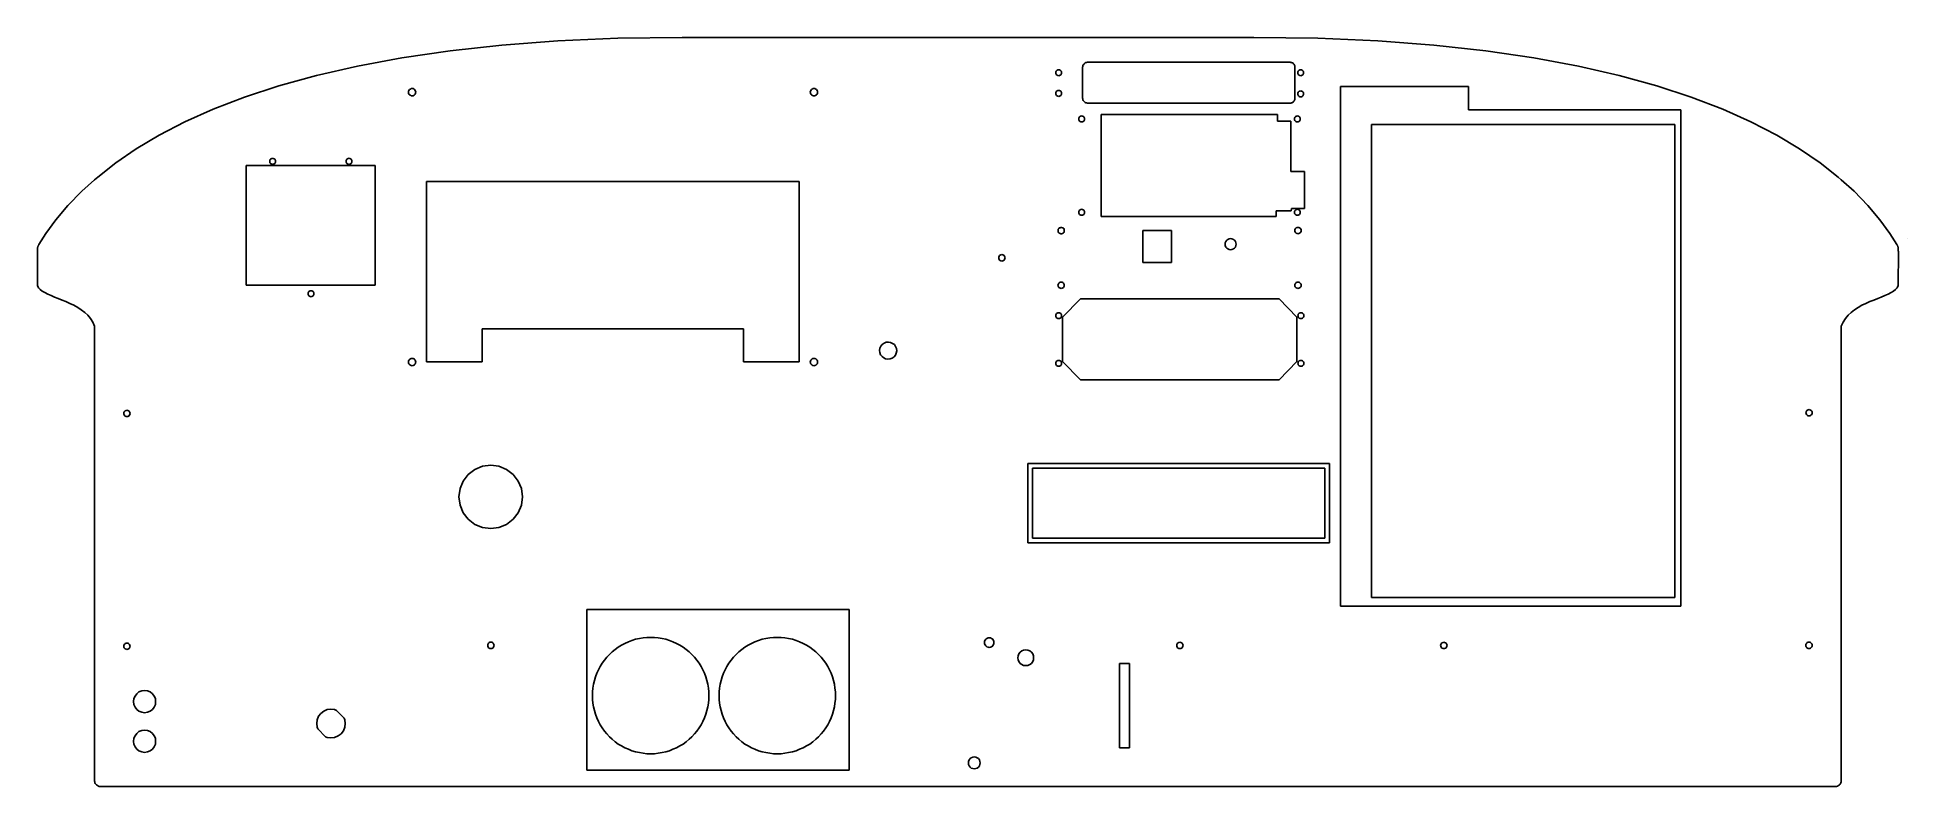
# Model space of a CAD drawing. Extents: x -679 to 499, y -164 to 308.
import ezdxf

# ---------------------------------------------------------------- set-up
doc = ezdxf.new("R2010")
doc.units = 0
doc.layers.get('0').update_dxf_attribs({"linetype": 'CONTINUOUS'})

msp = doc.modelspace()

# ---------------------------------------------------------------- linework, layer by layer
for p, q in [((-351.4, 306.3), (-386.6, 303.6)), ((-313.6, 307.9), (-351.4, 306.3)), ((-273.2, 308.5), (-313.6, 307.9)), ((86.8, 308.5), (-273.2, 308.5)), ((86.8, 308.5), (127.2, 307.9)), ((127.2, 307.9), (165, 306.3)), ((165, 306.3), (200.2, 303.6)), ((-449.6, 295.6), (-477.6, 290.4)), ((-419.3, 300.1), (-449.6, 295.6)), ((-386.6, 303.6), (-419.3, 300.1)), ((200.2, 303.6), (232.9, 300.1)), ((232.9, 300.1), (263.2, 295.6)), ((263.2, 295.6), (291.2, 290.4)), ((-503.4, 284.5), (-527.1, 278)), ((-477.6, 290.4), (-503.4, 284.5)), ((-37.8, 286.7), (-37.9, 286.2)), ((-37.9, 286.2), (-37.8, 285.7)), ((-37.7, 287.2), (-37.8, 286.7)), ((-37.8, 285.7), (-37.7, 285.3)), ((-37.4, 287.5), (-37.7, 287.2)), ((-37.7, 285.3), (-37.4, 284.9)), ((-37, 287.8), (-37.4, 287.5)), ((-37.4, 284.9), (-37, 284.6)), ((-36.5, 288), (-37, 287.8)), ((-37, 284.6), (-36.5, 284.4)), ((-36, 288.1), (-36.5, 288)), ((-36.5, 284.4), (-36, 284.3)), ((-35.5, 288), (-36, 288.1)), ((-36, 284.3), (-35.5, 284.4)), ((-35.1, 287.8), (-35.5, 288)), ((-35.5, 284.4), (-35.1, 284.6)), ((-34.7, 287.5), (-35.1, 287.8)), ((-35.1, 284.6), (-34.7, 284.9)), ((-34.4, 287.2), (-34.7, 287.5)), ((-34.7, 284.9), (-34.4, 285.3)), ((-34.2, 286.7), (-34.4, 287.2)), ((-34.4, 285.3), (-34.2, 285.7)), ((-34.2, 286.2), (-34.2, 286.7)), ((-34.2, 285.7), (-34.2, 286.2)), ((-21, 289.8), (-20.9, 290.2)), ((-21, 289.8), (-21, 270.1)), ((-20.9, 290.2), (-20.8, 290.7)), ((-20.8, 290.7), (-20.6, 291.1)), ((-20.6, 291.1), (-20.3, 291.5)), ((-20.3, 291.5), (-20, 291.8)), ((-20, 291.8), (-19.7, 292.1)), ((-19.7, 292.1), (-19.3, 292.4)), ((-19.3, 292.4), (-18.9, 292.6)), ((-18.9, 292.6), (-18.4, 292.7)), ((-18.4, 292.7), (-18, 292.8)), ((-18, 292.8), (-17.5, 292.8)), ((-17.5, 292.8), (-17, 292.8)), ((109.7, 292.8), (-17, 292.8)), ((110.1, 292.7), (109.7, 292.8)), ((110.5, 292.7), (110.1, 292.7)), ((110.9, 292.5), (110.5, 292.7)), ((111.2, 292.4), (110.9, 292.5)), ((111.6, 292.2), (111.2, 292.4)), ((111.9, 291.9), (111.6, 292.2)), ((112.1, 291.6), (111.9, 291.9)), ((112.3, 291.3), (112.1, 291.6)), ((112.5, 290.9), (112.3, 291.3)), ((112.6, 290.5), (112.5, 290.9)), ((112.7, 290.2), (112.6, 290.5)), ((112.7, 289.8), (112.7, 290.2)), ((112.7, 270.1), (112.7, 289.8)), ((114.6, 286.7), (114.5, 286.2)), ((114.5, 286.2), (114.6, 285.7)), ((114.7, 287.2), (114.6, 286.7)), ((114.6, 285.7), (114.7, 285.3)), ((115, 287.5), (114.7, 287.2)), ((114.7, 285.3), (115, 284.9)), ((115.4, 287.8), (115, 287.5)), ((115, 284.9), (115.4, 284.6)), ((115.9, 288), (115.4, 287.8)), ((115.4, 284.6), (115.9, 284.4)), ((116.4, 288.1), (115.9, 288)), ((115.9, 284.4), (116.4, 284.3)), ((116.9, 288), (116.4, 288.1)), ((116.4, 284.3), (116.9, 284.4)), ((117.3, 287.8), (116.9, 288)), ((116.9, 284.4), (117.3, 284.6)), ((117.7, 287.5), (117.3, 287.8)), ((117.3, 284.6), (117.7, 284.9)), ((118, 287.2), (117.7, 287.5)), ((117.7, 284.9), (118, 285.3)), ((118.2, 286.7), (118, 287.2)), ((118, 285.3), (118.2, 285.7)), ((118.2, 286.2), (118.2, 286.7)), ((118.2, 285.7), (118.2, 286.2)), ((291.2, 290.4), (317, 284.5)), ((317, 284.5), (340.7, 278)), ((-527.1, 278), (-548.7, 270.9)), ((-445.5, 273.9), (-445.4, 274.5)), ((-445.4, 273.3), (-445.5, 273.9)), ((-445.4, 274.5), (-445.2, 275.1)), ((-445.2, 272.8), (-445.4, 273.3)), ((-445.2, 275.1), (-444.8, 275.6)), ((-444.8, 272.3), (-445.2, 272.8)), ((-444.8, 275.6), (-444.3, 275.9)), ((-444.3, 272), (-444.8, 272.3)), ((-444.3, 275.9), (-443.8, 276.2)), ((-443.8, 271.7), (-444.3, 272)), ((-443.8, 276.2), (-443.2, 276.2)), ((-443.2, 271.6), (-443.8, 271.7)), ((-443.2, 276.2), (-442.6, 276.2)), ((-442.6, 271.7), (-443.2, 271.6)), ((-442.6, 276.2), (-442, 275.9)), ((-442, 272), (-442.6, 271.7)), ((-442, 275.9), (-441.6, 275.6)), ((-441.6, 272.3), (-442, 272)), ((-441.6, 275.6), (-441.2, 275.1)), ((-441.2, 272.8), (-441.6, 272.3)), ((-441.2, 275.1), (-441, 274.5)), ((-441, 273.3), (-441.2, 272.8)), ((-441, 274.5), (-440.9, 273.9)), ((-440.9, 273.9), (-441, 273.3)), ((-192.5, 273.9), (-192.4, 274.5)), ((-192.4, 273.3), (-192.5, 273.9)), ((-192.4, 274.5), (-192.2, 275.1)), ((-192.2, 272.8), (-192.4, 273.3)), ((-192.2, 275.1), (-191.8, 275.6)), ((-191.8, 272.3), (-192.2, 272.8)), ((-191.8, 275.6), (-191.3, 275.9)), ((-191.3, 272), (-191.8, 272.3)), ((-191.3, 275.9), (-190.8, 276.2)), ((-190.8, 271.7), (-191.3, 272)), ((-190.8, 276.2), (-190.2, 276.2)), ((-190.2, 271.6), (-190.8, 271.7)), ((-190.2, 276.2), (-189.6, 276.2)), ((-189.6, 271.7), (-190.2, 271.6)), ((-189.6, 276.2), (-189, 275.9)), ((-189, 272), (-189.6, 271.7)), ((-189, 275.9), (-188.6, 275.6)), ((-188.6, 272.3), (-189, 272)), ((-188.6, 275.6), (-188.2, 275.1)), ((-188.2, 272.8), (-188.6, 272.3)), ((-188.2, 275.1), (-188, 274.5)), ((-188, 273.3), (-188.2, 272.8)), ((-188, 274.5), (-187.9, 273.9)), ((-187.9, 273.9), (-188, 273.3)), ((-37.8, 273.7), (-37.9, 273.2)), ((-37.9, 273.2), (-37.8, 272.7)), ((-37.7, 274.2), (-37.8, 273.7)), ((-37.8, 272.7), (-37.7, 272.3)), ((-37.4, 274.5), (-37.7, 274.2)), ((-37.7, 272.3), (-37.4, 271.9)), ((-37, 274.8), (-37.4, 274.5)), ((-37.4, 271.9), (-37, 271.6)), ((-36.5, 275), (-37, 274.8)), ((-37, 271.6), (-36.5, 271.4)), ((-36, 275.1), (-36.5, 275)), ((-36.5, 271.4), (-36, 271.3)), ((-35.5, 275), (-36, 275.1)), ((-36, 271.3), (-35.5, 271.4)), ((-35.1, 274.8), (-35.5, 275)), ((-35.5, 271.4), (-35.1, 271.6)), ((-34.7, 274.5), (-35.1, 274.8)), ((-35.1, 271.6), (-34.7, 271.9)), ((-34.4, 274.2), (-34.7, 274.5)), ((-34.7, 271.9), (-34.4, 272.3)), ((-34.2, 273.7), (-34.4, 274.2)), ((-34.4, 272.3), (-34.2, 272.7)), ((-34.2, 273.2), (-34.2, 273.7)), ((-34.2, 272.7), (-34.2, 273.2)), ((114.6, 273.4), (114.5, 272.9)), ((114.5, 272.9), (114.6, 272.4)), ((114.7, 273.9), (114.6, 273.4)), ((114.6, 272.4), (114.7, 272)), ((115, 274.2), (114.7, 273.9)), ((114.7, 272), (115, 271.6)), ((115.4, 274.5), (115, 274.2)), ((115, 271.6), (115.4, 271.3)), ((115.9, 274.7), (115.4, 274.5)), ((115.4, 271.3), (115.9, 271.1)), ((116.4, 274.8), (115.9, 274.7)), ((115.9, 271.1), (116.4, 271)), ((116.9, 274.7), (116.4, 274.8)), ((116.4, 271), (116.9, 271.1)), ((117.3, 274.5), (116.9, 274.7)), ((116.9, 271.1), (117.3, 271.3)), ((117.7, 274.2), (117.3, 274.5)), ((117.3, 271.3), (117.7, 271.6)), ((118, 273.9), (117.7, 274.2)), ((117.7, 271.6), (118, 272)), ((118.2, 273.4), (118, 273.9)), ((118, 272), (118.2, 272.4)), ((118.2, 272.9), (118.2, 273.4)), ((118.2, 272.4), (118.2, 272.9)), ((222, 277.5), (141.5, 277.5)), ((141.5, 260), (141.5, 277.5)), ((222, 262.9), (222, 277.5)), ((340.7, 278), (362.3, 270.9)), ((-568.5, 263.3), (-586.3, 255.2)), ((-548.7, 270.9), (-568.5, 263.3)), ((-20.9, 269.7), (-21, 270.1)), ((-20.8, 269.2), (-20.9, 269.7)), ((-20.6, 268.8), (-20.8, 269.2)), ((-20.3, 268.4), (-20.6, 268.8)), ((-20, 268.1), (-20.3, 268.4)), ((-19.7, 267.8), (-20, 268.1)), ((-19.3, 267.5), (-19.7, 267.8)), ((-18.9, 267.3), (-19.3, 267.5)), ((-18.4, 267.2), (-18.9, 267.3)), ((-18, 267.1), (-18.4, 267.2)), ((-17.5, 267.1), (-18, 267.1)), ((-17, 267.1), (-17.5, 267.1)), ((-17, 267.1), (109.7, 267.1)), ((101.8, 259.9), (-9.2, 260)), ((-9.2, 260), (-9.2, 195.6)), ((101.8, 259.9), (101.8, 255.8)), ((110.1, 267.1), (109.7, 267.1)), ((110.5, 267.2), (110.1, 267.1)), ((110.9, 267.3), (110.5, 267.2)), ((111.2, 267.5), (110.9, 267.3)), ((111.6, 267.7), (111.2, 267.5)), ((111.9, 268), (111.6, 267.7)), ((112.1, 268.3), (111.9, 268)), ((112.3, 268.6), (112.1, 268.3)), ((112.5, 269), (112.3, 268.6)), ((112.6, 269.3), (112.5, 269)), ((112.7, 269.7), (112.6, 269.3)), ((112.7, 270.1), (112.7, 269.7)), ((141.5, 260), (141.5, -49.9)), ((355.7, 262.9), (222, 262.9)), ((355.7, -49.9), (355.7, 262.9)), ((362.3, 270.9), (382.1, 263.3)), ((382.1, 263.3), (399.9, 255.2)), ((-586.3, 255.2), (-602.5, 246.9)), ((-23.2, 258.1), (-23.4, 257.6)), ((-23.4, 257.6), (-23.4, 257.1)), ((-23.4, 257.1), (-23.4, 256.6)), ((-23.4, 256.6), (-23.2, 256.2)), ((-22.9, 258.5), (-23.2, 258.1)), ((-23.2, 256.2), (-22.9, 255.8)), ((-22.5, 258.8), (-22.9, 258.5)), ((-22.9, 255.8), (-22.5, 255.5)), ((-22.1, 258.9), (-22.5, 258.8)), ((-22.5, 255.5), (-22.1, 255.3)), ((-21.6, 259), (-22.1, 258.9)), ((-22.1, 255.3), (-21.6, 255.3)), ((-21.1, 258.9), (-21.6, 259)), ((-21.6, 255.3), (-21.1, 255.3)), ((-20.7, 258.8), (-21.1, 258.9)), ((-21.1, 255.3), (-20.7, 255.5)), ((-20.3, 258.5), (-20.7, 258.8)), ((-20.7, 255.5), (-20.3, 255.8)), ((-20, 258.1), (-20.3, 258.5)), ((-20.3, 255.8), (-20, 256.2)), ((-19.8, 257.6), (-20, 258.1)), ((-20, 256.2), (-19.8, 256.6)), ((-19.7, 257.1), (-19.8, 257.6)), ((-19.8, 256.6), (-19.7, 257.1)), ((110.2, 255.8), (101.8, 255.8)), ((110.2, 224), (110.2, 255.8)), ((112.5, 257.6), (112.4, 257.1)), ((112.4, 257.1), (112.5, 256.6)), ((112.7, 258.1), (112.5, 257.6)), ((112.5, 256.6), (112.7, 256.2)), ((113, 258.5), (112.7, 258.1)), ((112.7, 256.2), (113, 255.8)), ((113.4, 258.8), (113, 258.5)), ((113, 255.8), (113.4, 255.5)), ((113.8, 258.9), (113.4, 258.8)), ((113.4, 255.5), (113.8, 255.3)), ((114.3, 259), (113.8, 258.9)), ((113.8, 255.3), (114.3, 255.3)), ((114.8, 258.9), (114.3, 259)), ((114.3, 255.3), (114.8, 255.3)), ((115.2, 258.8), (114.8, 258.9)), ((114.8, 255.3), (115.2, 255.5)), ((115.6, 258.5), (115.2, 258.8)), ((115.2, 255.5), (115.6, 255.8)), ((115.9, 258.1), (115.6, 258.5)), ((115.6, 255.8), (115.9, 256.2)), ((116.1, 257.6), (115.9, 258.1)), ((115.9, 256.2), (116.1, 256.6)), ((116.1, 257.1), (116.1, 257.6)), ((116.1, 256.6), (116.1, 257.1)), ((161, 253.5), (161, -44.4)), ((351.9, 253.5), (161, 253.5)), ((351.9, -44.4), (351.9, 253.5)), ((399.9, 255.2), (416.1, 246.9)), ((-616.9, 238.2), (-629.8, 229.4)), ((-602.5, 246.9), (-616.9, 238.2)), ((416.1, 246.9), (430.5, 238.2)), ((430.5, 238.2), (443.4, 229.4)), ((-629.8, 229.4), (-641.2, 220.5)), ((-547.7, 227.7), (-547.7, 152.4)), ((-466.5, 227.7), (-547.7, 227.7)), ((-532.9, 230.9), (-532.7, 231.3)), ((-532.9, 230.4), (-532.9, 230.9)), ((-532.9, 229.9), (-532.9, 230.4)), ((-532.7, 229.4), (-532.9, 229.9)), ((-532.7, 231.3), (-532.4, 231.7)), ((-532.4, 229.1), (-532.7, 229.4)), ((-532.4, 231.7), (-532, 232)), ((-532, 228.8), (-532.4, 229.1)), ((-532, 232), (-531.5, 232.2)), ((-531.5, 228.6), (-532, 228.8)), ((-531.5, 232.2), (-531, 232.3)), ((-531, 228.5), (-531.5, 228.6)), ((-531, 232.3), (-530.6, 232.2)), ((-530.6, 228.6), (-531, 228.5)), ((-530.6, 232.2), (-530.1, 232)), ((-530.1, 228.8), (-530.6, 228.6)), ((-530.1, 232), (-529.7, 231.7)), ((-529.7, 229.1), (-530.1, 228.8)), ((-529.7, 231.7), (-529.4, 231.3)), ((-529.4, 229.4), (-529.7, 229.1)), ((-529.4, 231.3), (-529.2, 230.9)), ((-529.2, 229.9), (-529.4, 229.4)), ((-529.2, 230.9), (-529.2, 230.4)), ((-529.2, 230.4), (-529.2, 229.9)), ((-484.8, 230.9), (-484.6, 231.3)), ((-484.8, 230.4), (-484.8, 230.9)), ((-484.8, 229.9), (-484.8, 230.4)), ((-484.6, 229.4), (-484.8, 229.9)), ((-484.6, 231.3), (-484.3, 231.7)), ((-484.3, 229.1), (-484.6, 229.4)), ((-484.3, 231.7), (-483.9, 232)), ((-483.9, 228.8), (-484.3, 229.1)), ((-483.9, 232), (-483.4, 232.2)), ((-483.4, 228.6), (-483.9, 228.8)), ((-483.4, 232.2), (-482.9, 232.3)), ((-482.9, 228.5), (-483.4, 228.6)), ((-482.9, 232.3), (-482.5, 232.2)), ((-482.5, 228.6), (-482.9, 228.5)), ((-482.5, 232.2), (-482, 232)), ((-482, 228.8), (-482.5, 228.6)), ((-482, 232), (-481.6, 231.7)), ((-481.6, 229.1), (-482, 228.8)), ((-481.6, 231.7), (-481.3, 231.3)), ((-481.3, 229.4), (-481.6, 229.1)), ((-481.3, 231.3), (-481.1, 230.9)), ((-481.1, 229.9), (-481.3, 229.4)), ((-481.1, 230.9), (-481.1, 230.4)), ((-481.1, 230.4), (-481.1, 229.9)), ((-466.5, 152.4), (-466.5, 227.7)), ((110.2, 224), (118.7, 224)), ((118.8, 200.6), (118.7, 224)), ((443.4, 229.4), (454.8, 220.5)), ((-643.2, 218.7), (-651.2, 211.5)), ((-641.2, 220.5), (-643.2, 218.7)), ((-434.1, 217.6), (-434.1, 104)), ((-199.4, 217.6), (-434.1, 217.6)), ((-199.4, 104), (-199.4, 217.6)), ((454.8, 220.5), (456.8, 218.7)), ((456.8, 218.7), (464.8, 211.5)), ((-659.9, 202.5), (-667.5, 193.6)), ((-651.2, 211.5), (-659.9, 202.5)), ((110.5, 200.6), (110.4, 199.2)), ((110.5, 200.6), (118.8, 200.6)), ((464.8, 211.5), (473.5, 202.5)), ((473.5, 202.5), (481, 193.6)), ((-667.5, 193.6), (-673.8, 184.9)), ((-35.7, 188.4), (-35.2, 188.6)), ((-35.2, 188.6), (-34.7, 188.8)), ((-34.7, 188.8), (-34.2, 188.8)), ((-34.2, 188.8), (-33.7, 188.6)), ((-33.7, 188.6), (-33.2, 188.4)), ((-23.2, 199.3), (-23.4, 198.8)), ((-23.4, 198.8), (-23.4, 198.3)), ((-23.4, 198.3), (-23.4, 197.8)), ((-23.4, 197.8), (-23.2, 197.4)), ((-22.9, 199.6), (-23.2, 199.3)), ((-23.2, 197.4), (-22.9, 197)), ((-22.5, 199.9), (-22.9, 199.6)), ((-22.9, 197), (-22.5, 196.7)), ((-22.1, 200.1), (-22.5, 199.9)), ((-22.5, 196.7), (-22.1, 196.5)), ((-21.6, 200.2), (-22.1, 200.1)), ((-22.1, 196.5), (-21.6, 196.4)), ((-21.1, 200.1), (-21.6, 200.2)), ((-21.6, 196.4), (-21.1, 196.5)), ((-20.7, 199.9), (-21.1, 200.1)), ((-21.1, 196.5), (-20.7, 196.7)), ((-20.3, 199.6), (-20.7, 199.9)), ((-20.7, 196.7), (-20.3, 197)), ((-20, 199.3), (-20.3, 199.6)), ((-20.3, 197), (-20, 197.4)), ((-19.8, 198.8), (-20, 199.3)), ((-20, 197.4), (-19.8, 197.8)), ((-19.7, 198.3), (-19.8, 198.8)), ((-19.8, 197.8), (-19.7, 198.3)), ((-9.2, 195.6), (101, 195.6)), ((101, 195.6), (101, 199.2)), ((110.4, 199.2), (101, 199.2)), ((112.5, 198.8), (112.4, 198.3)), ((112.4, 198.3), (112.5, 197.8)), ((112.7, 199.3), (112.5, 198.8)), ((112.5, 197.8), (112.7, 197.4)), ((113, 199.6), (112.7, 199.3)), ((112.7, 197.4), (113, 197)), ((113.4, 199.9), (113, 199.6)), ((113, 197), (113.4, 196.7)), ((113.2, 188.2), (113.6, 188.5)), ((113.8, 200.1), (113.4, 199.9)), ((113.4, 196.7), (113.8, 196.5)), ((113.6, 188.5), (114.1, 188.7)), ((114.3, 200.2), (113.8, 200.1)), ((113.8, 196.5), (114.3, 196.4)), ((114.1, 188.7), (114.6, 188.8)), ((114.8, 200.1), (114.3, 200.2)), ((114.3, 196.4), (114.8, 196.5)), ((114.6, 188.8), (115.2, 188.7)), ((115.2, 199.9), (114.8, 200.1)), ((114.8, 196.5), (115.2, 196.7)), ((115.6, 199.6), (115.2, 199.9)), ((115.2, 196.7), (115.6, 197)), ((115.2, 188.7), (115.6, 188.5)), ((115.9, 199.3), (115.6, 199.6)), ((115.6, 197), (115.9, 197.4)), ((115.6, 188.5), (116.1, 188.2)), ((116.1, 198.8), (115.9, 199.3)), ((115.9, 197.4), (116.1, 197.8)), ((116.1, 198.3), (116.1, 198.8)), ((116.1, 197.8), (116.1, 198.3)), ((481, 193.6), (487.4, 184.9)), ((-678.7, 176.9), (-678.8, 176.8)), ((-678.8, 176.8), (-678.8, 176.6)), ((-678.6, 177.1), (-678.7, 176.9)), ((-678.5, 177.3), (-678.6, 177.1)), ((-678.4, 177.5), (-678.5, 177.3)), ((-678.3, 177.8), (-678.4, 177.5)), ((-678.2, 178), (-678.3, 177.8)), ((-673.8, 184.9), (-678.2, 178)), ((-36.4, 187.1), (-36.3, 187.6)), ((-36.4, 186.5), (-36.4, 187.1)), ((-36.3, 186), (-36.4, 186.5)), ((-36.3, 187.6), (-36, 188)), ((-36.1, 185.6), (-36.3, 186)), ((-35.7, 185.2), (-36.1, 185.6)), ((-36, 188), (-35.7, 188.4)), ((-35.2, 184.9), (-35.7, 185.2)), ((-34.7, 184.8), (-35.2, 184.9)), ((-34.2, 184.8), (-34.7, 184.8)), ((-33.7, 184.9), (-34.2, 184.8)), ((-33.3, 185.2), (-33.7, 184.9)), ((-32.9, 185.5), (-33.3, 185.2)), ((-33.2, 188.4), (-32.9, 188)), ((-32.9, 188), (-32.6, 187.5)), ((-32.6, 186), (-32.9, 185.5)), ((-32.6, 187.5), (-32.5, 187)), ((-32.5, 186.5), (-32.6, 186)), ((-32.5, 187), (-32.5, 186.5)), ((17, 186.8), (35, 186.8)), ((17, 166.6), (17, 186.8)), ((35, 186.8), (35, 166.6)), ((68.7, 178.2), (68.9, 179.1)), ((68.9, 177.3), (68.7, 178.2)), ((68.9, 179.1), (69.2, 179.9)), ((69.2, 176.4), (68.9, 177.3)), ((69.2, 179.9), (69.8, 180.7)), ((69.8, 180.7), (70.5, 181.2)), ((70.5, 181.2), (71.3, 181.6)), ((71.3, 181.6), (72.2, 181.7)), ((72.2, 181.7), (73.1, 181.6)), ((73.1, 181.6), (74, 181.2)), ((74, 181.2), (74.7, 180.7)), ((74.7, 180.7), (75.3, 179.9)), ((75.3, 179.9), (75.6, 179.1)), ((75.6, 177.3), (75.3, 176.4)), ((75.6, 179.1), (75.7, 178.2)), ((75.7, 178.2), (75.6, 177.3)), ((112.6, 186.8), (112.7, 187.3)), ((112.7, 186.3), (112.6, 186.8)), ((112.7, 187.3), (112.9, 187.8)), ((112.9, 185.8), (112.7, 186.3)), ((112.9, 187.8), (113.2, 188.2)), ((113.2, 185.4), (112.9, 185.8)), ((113.6, 185.1), (113.2, 185.4)), ((114.1, 184.9), (113.6, 185.1)), ((114.6, 184.8), (114.1, 184.9)), ((115.2, 184.9), (114.6, 184.8)), ((115.6, 185.1), (115.2, 184.9)), ((116.1, 185.4), (115.6, 185.1)), ((116.1, 188.2), (116.4, 187.8)), ((116.4, 185.8), (116.1, 185.4)), ((116.4, 187.8), (116.6, 187.3)), ((116.6, 186.3), (116.4, 185.8)), ((116.6, 187.3), (116.6, 186.8)), ((116.6, 186.8), (116.6, 186.3)), ((487.4, 184.9), (491.8, 178)), ((491.8, 178), (491.9, 177.8)), ((491.9, 177.8), (492, 177.5)), ((492, 177.5), (492.1, 177.3)), ((492.1, 177.3), (492.2, 177.1)), ((492.2, 177.1), (492.3, 176.9)), ((492.3, 176.9), (492.4, 176.8)), ((492.4, 176.8), (492.4, 176.6)), ((498.5, 181.5), (498.5, 181.5)), ((-679.1, 174.4), (-679.2, 174)), ((-679.2, 174), (-679.2, 173.6)), ((-679, 152.1), (-679.2, 173.6)), ((-679, 175.9), (-679.1, 175.6)), ((-679.1, 175.6), (-679.1, 175.4)), ((-679.1, 175.4), (-679.1, 175.1)), ((-679.1, 175.1), (-679.1, 174.8)), ((-679.1, 174.8), (-679.1, 174.4)), ((-678.9, 176.3), (-679, 176.1)), ((-679, 176.1), (-679, 175.9)), ((-678.8, 176.6), (-678.9, 176.4)), ((-678.9, 176.4), (-678.9, 176.3)), ((-73.8, 170.1), (-73.6, 170.6)), ((-73.8, 169.6), (-73.8, 170.1)), ((-73.8, 169.1), (-73.8, 169.6)), ((-73.6, 168.6), (-73.8, 169.1)), ((-73.6, 170.6), (-73.3, 171)), ((-73.3, 168.2), (-73.6, 168.6)), ((-73.3, 171), (-72.8, 171.3)), ((-72.8, 167.9), (-73.3, 168.2)), ((-72.8, 171.3), (-72.4, 171.5)), ((-72.4, 167.7), (-72.8, 167.9)), ((-72.4, 171.5), (-71.8, 171.6)), ((-71.8, 167.6), (-72.4, 167.7)), ((-71.8, 171.6), (-71.3, 171.5)), ((-71.3, 167.7), (-71.8, 167.6)), ((-71.3, 171.5), (-70.8, 171.3)), ((-70.8, 167.9), (-71.3, 167.7)), ((-70.8, 171.3), (-70.4, 171)), ((-70.4, 168.2), (-70.8, 167.9)), ((-70.4, 171), (-70.1, 170.6)), ((-70.1, 168.6), (-70.4, 168.2)), ((-70.1, 170.6), (-69.9, 170.1)), ((-69.9, 169.1), (-70.1, 168.6)), ((-69.9, 170.1), (-69.8, 169.6)), ((-69.8, 169.6), (-69.9, 169.1)), ((35, 166.6), (17, 166.6)), ((69.8, 175.7), (69.2, 176.4)), ((70.5, 175.2), (69.8, 175.7)), ((71.3, 174.8), (70.5, 175.2)), ((72.2, 174.7), (71.3, 174.8)), ((73.1, 174.8), (72.2, 174.7)), ((74, 175.2), (73.1, 174.8)), ((74.7, 175.7), (74, 175.2)), ((75.3, 176.4), (74.7, 175.7)), ((492.4, 176.6), (492.5, 176.4)), ((492.5, 176.4), (492.5, 176.3)), ((492.5, 176.3), (492.6, 176.1)), ((492.6, 176.1), (492.6, 175.9)), ((492.6, 175.9), (492.6, 175.6)), ((492.6, 175.6), (492.7, 175.4)), ((492.6, 152.1), (492.8, 173.6)), ((492.7, 175.4), (492.7, 175.1)), ((492.7, 175.1), (492.7, 174.8)), ((492.7, 174.8), (492.7, 174.4)), ((492.7, 174.4), (492.7, 174)), ((492.7, 174), (492.8, 173.6)), ((-36.4, 152.8), (-36.2, 153.3)), ((-36.2, 153.3), (-35.9, 153.7)), ((-35.9, 153.7), (-35.5, 154)), ((-35.5, 154), (-35, 154.2)), ((-35, 154.2), (-34.5, 154.3)), ((-34.5, 154.3), (-33.9, 154.2)), ((-33.9, 154.2), (-33.5, 154)), ((-33.5, 154), (-33, 153.7)), ((-33, 153.7), (-32.7, 153.3)), ((-32.7, 153.3), (-32.5, 152.8)), ((112.7, 152.8), (112.9, 153.3)), ((112.9, 153.3), (113.2, 153.7)), ((113.2, 153.7), (113.6, 154)), ((113.6, 154), (114.1, 154.2)), ((114.1, 154.2), (114.6, 154.3)), ((114.6, 154.3), (115.2, 154.2)), ((115.2, 154.2), (115.6, 154)), ((115.6, 154), (116.1, 153.7)), ((116.1, 153.7), (116.4, 153.3)), ((116.4, 153.3), (116.6, 152.8)), ((-678.4, 150.8), (-679, 152.1)), ((-677.4, 149.7), (-678.4, 150.8)), ((-676.1, 148.6), (-677.4, 149.7)), ((-674.5, 147.7), (-676.1, 148.6)), ((-672.7, 146.7), (-674.5, 147.7)), ((-670.6, 145.8), (-672.7, 146.7)), ((-668.4, 144.9), (-670.6, 145.8)), ((-666.1, 144), (-668.4, 144.9)), ((-663.6, 143), (-666.1, 144)), ((-661.2, 142), (-663.6, 143)), ((-658.7, 140.9), (-661.2, 142)), ((-547.7, 152.4), (-466.5, 152.4)), ((-508.7, 147.5), (-508.5, 147.9)), ((-508.7, 147), (-508.7, 147.5)), ((-508.7, 146.5), (-508.7, 147)), ((-508.5, 146.1), (-508.7, 146.5)), ((-508.5, 147.9), (-508.2, 148.3)), ((-508.2, 145.7), (-508.5, 146.1)), ((-508.2, 148.3), (-507.8, 148.6)), ((-507.8, 145.4), (-508.2, 145.7)), ((-507.8, 148.6), (-507.3, 148.8)), ((-507.3, 145.2), (-507.8, 145.4)), ((-507.3, 148.8), (-506.8, 148.9)), ((-506.8, 145.1), (-507.3, 145.2)), ((-506.8, 148.9), (-506.4, 148.8)), ((-506.4, 145.2), (-506.8, 145.1)), ((-506.4, 148.8), (-505.9, 148.6)), ((-505.9, 145.4), (-506.4, 145.2)), ((-505.9, 148.6), (-505.5, 148.3)), ((-505.5, 145.7), (-505.9, 145.4)), ((-505.5, 148.3), (-505.2, 147.9)), ((-505.2, 146.1), (-505.5, 145.7)), ((-505.2, 147.9), (-505, 147.5)), ((-505, 146.5), (-505.2, 146.1)), ((-505, 147.5), (-505, 147)), ((-505, 147), (-505, 146.5)), ((-36.5, 152.3), (-36.4, 152.8)), ((-36.4, 151.8), (-36.5, 152.3)), ((-36.2, 151.3), (-36.4, 151.8)), ((-35.9, 150.9), (-36.2, 151.3)), ((-35.5, 150.6), (-35.9, 150.9)), ((-35, 150.4), (-35.5, 150.6)), ((-34.5, 150.3), (-35, 150.4)), ((-33.9, 150.4), (-34.5, 150.3)), ((-33.5, 150.6), (-33.9, 150.4)), ((-22.3, 143.7), (-33.6, 132.3)), ((-33, 150.9), (-33.5, 150.6)), ((-32.7, 151.3), (-33, 150.9)), ((-32.5, 151.8), (-32.7, 151.3)), ((-32.5, 152.8), (-32.5, 152.3)), ((-32.5, 152.3), (-32.5, 151.8)), ((-22.3, 143.7), (102.7, 143.7)), ((102.7, 143.7), (114, 132.3)), ((112.6, 152.3), (112.7, 152.8)), ((112.7, 151.8), (112.6, 152.3)), ((112.9, 151.3), (112.7, 151.8)), ((113.2, 150.9), (112.9, 151.3)), ((113.6, 150.6), (113.2, 150.9)), ((114.1, 150.4), (113.6, 150.6)), ((114.6, 150.3), (114.1, 150.4)), ((115.2, 150.4), (114.6, 150.3)), ((115.6, 150.6), (115.2, 150.4)), ((116.1, 150.9), (115.6, 150.6)), ((116.4, 151.3), (116.1, 150.9)), ((116.6, 151.8), (116.4, 151.3)), ((116.6, 152.8), (116.6, 152.3)), ((116.6, 152.3), (116.6, 151.8)), ((472.3, 140.9), (474.8, 142)), ((474.8, 142), (477.2, 143)), ((477.2, 143), (479.7, 144)), ((479.7, 144), (482, 144.9)), ((482, 144.9), (484.2, 145.8)), ((482.5, 147.1), (482.5, 147.2)), ((484.2, 145.8), (486.2, 146.7)), ((486.2, 146.7), (488.1, 147.7)), ((488.1, 147.7), (489.7, 148.6)), ((489.7, 148.6), (491, 149.7)), ((491, 149.7), (492, 150.8)), ((492, 150.8), (492.6, 152.1)), ((-656.2, 139.7), (-658.7, 140.9)), ((-653.8, 138.3), (-656.2, 139.7)), ((-651.6, 136.9), (-653.8, 138.3)), ((-649.4, 135.2), (-651.6, 136.9)), ((-647.5, 133.4), (-649.4, 135.2)), ((-645.8, 131.3), (-647.5, 133.4)), ((-644.3, 129), (-645.8, 131.3)), ((-37.9, 133.1), (-37.8, 133.6)), ((-37.8, 132.6), (-37.9, 133.1)), ((-37.8, 133.6), (-37.7, 134.1)), ((-37.7, 132.2), (-37.8, 132.6)), ((-37.7, 134.1), (-37.4, 134.5)), ((-37.4, 131.8), (-37.7, 132.2)), ((-37.4, 134.5), (-37, 134.8)), ((-37, 131.5), (-37.4, 131.8)), ((-37, 134.8), (-36.5, 134.9)), ((-36.5, 131.3), (-37, 131.5)), ((-36.5, 134.9), (-36, 135)), ((-36, 131.3), (-36.5, 131.3)), ((-36, 135), (-35.5, 134.9)), ((-35.5, 131.3), (-36, 131.3)), ((-35.5, 134.9), (-35.1, 134.8)), ((-35.1, 131.5), (-35.5, 131.3)), ((-35.1, 134.8), (-34.7, 134.5)), ((-34.7, 131.8), (-35.1, 131.5)), ((-34.7, 134.5), (-34.4, 134.1)), ((-34.4, 132.2), (-34.7, 131.8)), ((-34.4, 134.1), (-34.2, 133.6)), ((-34.2, 132.6), (-34.4, 132.2)), ((-34.2, 133.6), (-34.2, 133.1)), ((-34.2, 133.1), (-34.2, 132.6)), ((-33.6, 132.3), (-33.6, 104.2)), ((114, 132.3), (114, 104.2)), ((114.6, 133.1), (114.7, 133.6)), ((114.7, 132.6), (114.6, 133.1)), ((114.7, 133.6), (114.8, 134.1)), ((114.8, 132.2), (114.7, 132.6)), ((114.8, 134.1), (115.1, 134.5)), ((115.1, 131.8), (114.8, 132.2)), ((115.1, 134.5), (115.5, 134.8)), ((115.5, 131.5), (115.1, 131.8)), ((115.5, 134.8), (116, 134.9)), ((116, 131.3), (115.5, 131.5)), ((116, 134.9), (116.5, 135)), ((116.5, 131.3), (116, 131.3)), ((116.5, 135), (117, 134.9)), ((117, 131.3), (116.5, 131.3)), ((117, 134.9), (117.4, 134.8)), ((117.4, 131.5), (117, 131.3)), ((117.4, 134.8), (117.8, 134.5)), ((117.8, 131.8), (117.4, 131.5)), ((117.8, 134.5), (118.1, 134.1)), ((118.1, 132.2), (117.8, 131.8)), ((118.1, 134.1), (118.3, 133.6)), ((118.3, 132.6), (118.1, 132.2)), ((118.3, 133.6), (118.3, 133.1)), ((118.3, 133.1), (118.3, 132.6)), ((457.9, 129), (459.4, 131.3)), ((459.4, 131.3), (461.1, 133.4)), ((461.1, 133.4), (463, 135.2)), ((463, 135.2), (465.2, 136.9)), ((465.2, 136.9), (467.4, 138.3)), ((467.4, 138.3), (469.8, 139.7)), ((469.8, 139.7), (472.3, 140.9)), ((-643.2, 126.5), (-644.3, 129)), ((-643.2, -159.5), (-643.2, 126.5)), ((-399, 124.9), (-399, 104)), ((-234.5, 124.9), (-399, 124.9)), ((-234.5, 104), (-234.5, 124.9)), ((456.8, 126.5), (457.9, 129)), ((456.8, 126.5), (456.8, -109)), ((-444.3, 105.9), (-443.8, 106.2)), ((-443.8, 106.2), (-443.2, 106.2)), ((-443.2, 106.2), (-442.6, 106.2)), ((-442.6, 106.2), (-442, 105.9)), ((-191.3, 105.9), (-190.8, 106.2)), ((-190.8, 106.2), (-190.2, 106.2)), ((-190.2, 106.2), (-189.6, 106.2)), ((-189.6, 106.2), (-189, 105.9)), ((-148.8, 111.3), (-148.6, 112.7)), ((-148.7, 109.9), (-148.8, 111.3)), ((-148.2, 108.5), (-148.7, 109.9)), ((-148.6, 112.7), (-148.1, 113.9)), ((-147.3, 107.4), (-148.2, 108.5)), ((-148.1, 113.9), (-147.2, 115)), ((-146.2, 106.5), (-147.3, 107.4)), ((-147.2, 115), (-146, 115.9)), ((-145, 106), (-146.2, 106.5)), ((-146, 115.9), (-144.7, 116.4)), ((-144.7, 116.4), (-143.3, 116.5)), ((-143.3, 116.5), (-141.9, 116.3)), ((-140.8, 106.4), (-142.2, 105.9)), ((-141.9, 116.3), (-140.6, 115.7)), ((-139.7, 107.2), (-140.8, 106.4)), ((-140.6, 115.7), (-139.5, 114.9)), ((-138.8, 108.3), (-139.7, 107.2)), ((-139.5, 114.9), (-138.7, 113.7)), ((-138.3, 109.6), (-138.8, 108.3)), ((-138.7, 113.7), (-138.2, 112.4)), ((-138, 111), (-138.3, 109.6)), ((-138.2, 112.4), (-138, 111)), ((-445.5, 103.9), (-445.4, 104.5)), ((-445.4, 103.3), (-445.5, 103.9)), ((-445.4, 104.5), (-445.2, 105.1)), ((-445.2, 102.8), (-445.4, 103.3)), ((-445.2, 105.1), (-444.8, 105.6)), ((-444.8, 102.3), (-445.2, 102.8)), ((-444.8, 105.6), (-444.3, 105.9)), ((-444.3, 102), (-444.8, 102.3)), ((-443.8, 101.7), (-444.3, 102)), ((-443.2, 101.6), (-443.8, 101.7)), ((-442.6, 101.7), (-443.2, 101.6)), ((-442, 102), (-442.6, 101.7)), ((-442, 105.9), (-441.6, 105.6)), ((-441.6, 102.3), (-442, 102)), ((-441.6, 105.6), (-441.2, 105.1)), ((-441.2, 102.8), (-441.6, 102.3)), ((-441.2, 105.1), (-441, 104.5)), ((-441, 103.3), (-441.2, 102.8)), ((-441, 104.5), (-440.9, 103.9)), ((-440.9, 103.9), (-441, 103.3)), ((-434.1, 104), (-399, 104)), ((-234.5, 104), (-199.4, 104)), ((-192.5, 103.9), (-192.4, 104.5)), ((-192.4, 103.3), (-192.5, 103.9)), ((-192.4, 104.5), (-192.2, 105.1)), ((-192.2, 102.8), (-192.4, 103.3)), ((-192.2, 105.1), (-191.8, 105.6)), ((-191.8, 102.3), (-192.2, 102.8)), ((-191.8, 105.6), (-191.3, 105.9)), ((-191.3, 102), (-191.8, 102.3)), ((-190.8, 101.7), (-191.3, 102)), ((-190.2, 101.6), (-190.8, 101.7)), ((-189.6, 101.7), (-190.2, 101.6)), ((-189, 102), (-189.6, 101.7)), ((-189, 105.9), (-188.6, 105.6)), ((-188.6, 102.3), (-189, 102)), ((-188.6, 105.6), (-188.2, 105.1)), ((-188.2, 102.8), (-188.6, 102.3)), ((-188.2, 105.1), (-188, 104.5)), ((-188, 103.3), (-188.2, 102.8)), ((-188, 104.5), (-187.9, 103.9)), ((-187.9, 103.9), (-188, 103.3)), ((-143.6, 105.7), (-145, 106)), ((-142.2, 105.9), (-143.6, 105.7)), ((-37.9, 103.1), (-37.8, 103.6)), ((-37.8, 102.6), (-37.9, 103.1)), ((-37.8, 103.6), (-37.7, 104.1)), ((-37.7, 102.2), (-37.8, 102.6)), ((-37.7, 104.1), (-37.4, 104.5)), ((-37.4, 101.8), (-37.7, 102.2)), ((-37.4, 104.5), (-37, 104.8)), ((-37, 101.5), (-37.4, 101.8)), ((-37, 104.8), (-36.5, 104.9)), ((-36.5, 101.3), (-37, 101.5)), ((-36.5, 104.9), (-36, 105)), ((-36, 101.3), (-36.5, 101.3)), ((-36, 105), (-35.5, 104.9)), ((-35.5, 101.3), (-36, 101.3)), ((-35.5, 104.9), (-35.1, 104.8)), ((-35.1, 101.5), (-35.5, 101.3)), ((-35.1, 104.8), (-34.7, 104.5)), ((-34.7, 101.8), (-35.1, 101.5)), ((-34.7, 104.5), (-34.4, 104.1)), ((-34.4, 102.2), (-34.7, 101.8)), ((-34.4, 104.1), (-34.2, 103.6)), ((-34.2, 102.6), (-34.4, 102.2)), ((-34.2, 103.6), (-34.2, 103.1)), ((-34.2, 103.1), (-34.2, 102.6)), ((-33.6, 104.2), (-22.3, 92.7)), ((114, 104.2), (102.7, 92.7)), ((114.6, 103.1), (114.7, 103.6)), ((114.7, 102.6), (114.6, 103.1)), ((114.7, 103.6), (114.8, 104.1)), ((114.8, 102.2), (114.7, 102.6)), ((114.8, 104.1), (115.1, 104.5)), ((115.1, 101.8), (114.8, 102.2)), ((115.1, 104.5), (115.5, 104.8)), ((115.5, 101.5), (115.1, 101.8)), ((115.5, 104.8), (116, 104.9)), ((116, 101.3), (115.5, 101.5)), ((116, 104.9), (116.5, 105)), ((116.5, 101.3), (116, 101.3)), ((116.5, 105), (117, 104.9)), ((117, 101.3), (116.5, 101.3)), ((117, 104.9), (117.4, 104.8)), ((117.4, 101.5), (117, 101.3)), ((117.4, 104.8), (117.8, 104.5)), ((117.8, 101.8), (117.4, 101.5)), ((117.8, 104.5), (118.1, 104.1)), ((118.1, 102.2), (117.8, 101.8)), ((118.1, 104.1), (118.3, 103.6)), ((118.3, 102.6), (118.1, 102.2)), ((118.3, 103.6), (118.3, 103.1)), ((118.3, 103.1), (118.3, 102.6)), ((-22.3, 92.7), (102.7, 92.7)), ((-624.8, 71.6), (-624.7, 72.1)), ((-624.7, 71), (-624.8, 71.6)), ((-624.7, 72.1), (-624.5, 72.6)), ((-624.5, 70.6), (-624.7, 71)), ((-624.5, 72.6), (-624.2, 73)), ((-624.2, 73), (-623.8, 73.3)), ((-623.8, 73.3), (-623.3, 73.5)), ((-623.3, 73.5), (-622.8, 73.6)), ((-622.8, 73.6), (-622.3, 73.5)), ((-622.3, 73.5), (-621.8, 73.3)), ((-621.8, 73.3), (-621.4, 73)), ((-621.4, 73), (-621.1, 72.6)), ((-621.1, 72.6), (-620.9, 72.1)), ((-620.9, 71), (-621.1, 70.6)), ((-620.9, 72.1), (-620.8, 71.6)), ((-620.8, 71.6), (-620.9, 71)), ((434.5, 72), (434.6, 72.5)), ((434.6, 71.5), (434.5, 72)), ((434.6, 72.5), (434.8, 73)), ((434.8, 71), (434.6, 71.5)), ((434.8, 73), (435.1, 73.4)), ((435.1, 70.6), (434.8, 71)), ((435.1, 73.4), (435.5, 73.7)), ((435.5, 73.7), (436, 73.9)), ((436, 73.9), (436.5, 74)), ((436.5, 74), (437, 73.9)), ((437, 73.9), (437.5, 73.7)), ((437.5, 73.7), (437.9, 73.4)), ((437.9, 73.4), (438.2, 73)), ((438.2, 71), (437.9, 70.6)), ((438.2, 73), (438.4, 72.5)), ((438.4, 71.5), (438.2, 71)), ((438.4, 72.5), (438.5, 72)), ((438.5, 72), (438.4, 71.5)), ((-624.2, 70.1), (-624.5, 70.6)), ((-623.8, 69.8), (-624.2, 70.1)), ((-623.3, 69.6), (-623.8, 69.8)), ((-622.8, 69.6), (-623.3, 69.6)), ((-622.3, 69.6), (-622.8, 69.6)), ((-621.8, 69.8), (-622.3, 69.6)), ((-621.4, 70.1), (-621.8, 69.8)), ((-621.1, 70.6), (-621.4, 70.1)), ((435.5, 70.3), (435.1, 70.6)), ((436, 70.1), (435.5, 70.3)), ((436.5, 70), (436, 70.1)), ((437, 70.1), (436.5, 70)), ((437.5, 70.3), (437, 70.1)), ((437.9, 70.6), (437.5, 70.3)), ((-407.8, 33.1), (-403.7, 36.3)), ((-403.7, 36.3), (-398.9, 38.3)), ((-398.9, 38.3), (-393.7, 39)), ((-393.7, 39), (-388.5, 38.3)), ((-388.5, 38.3), (-383.7, 36.3)), ((-383.7, 36.3), (-379.5, 33.1)), ((-55.5, -10), (-55.5, 40)), ((-55.5, 40), (134.5, 40)), ((-52.5, -7), (-52.5, 37)), ((-52.5, 37), (131.5, 37)), ((131.5, 37), (131.5, -7)), ((134.5, 40), (134.5, -10)), ((-413.7, 19), (-413, 24.2)), ((-413, 24.2), (-411, 29)), ((-411, 29), (-407.8, 33.1)), ((-379.5, 33.1), (-376.4, 29)), ((-376.4, 29), (-374.4, 24.2)), ((-374.4, 24.2), (-373.7, 19)), ((-413, 13.8), (-413.7, 19)), ((-411, 9), (-413, 13.8)), ((-374.4, 13.8), (-376.4, 9)), ((-373.7, 19), (-374.4, 13.8)), ((-407.8, 4.9), (-411, 9)), ((-403.7, 1.7), (-407.8, 4.9)), ((-398.9, -0.3), (-403.7, 1.7)), ((-383.7, 1.7), (-388.5, -0.3)), ((-379.5, 4.9), (-383.7, 1.7)), ((-376.4, 9), (-379.5, 4.9)), ((-393.7, -1), (-398.9, -0.3)), ((-388.5, -0.3), (-393.7, -1)), ((134.5, -10), (-55.5, -10)), ((131.5, -7), (-52.5, -7)), ((161, -44.4), (351.9, -44.4)), ((-333.1, -153.2), (-333.1, -52)), ((-333.1, -52), (-167.9, -52)), ((-167.9, -52), (-167.9, -153.2)), ((141.5, -49.9), (222.5, -49.9)), ((222.5, -49.9), (355.7, -49.9)), ((-302.5, -70.7), (-300.1, -70.2)), ((-300.1, -70.2), (-297.8, -69.8)), ((-297.8, -69.8), (-295.4, -69.6)), ((-295.4, -69.6), (-293, -69.5)), ((-293, -69.5), (-290.6, -69.6)), ((-290.6, -69.6), (-288.2, -69.8)), ((-288.2, -69.8), (-285.8, -70.2)), ((-285.8, -70.2), (-283.5, -70.7)), ((-222.7, -70.7), (-220.4, -70.2)), ((-220.4, -70.2), (-218, -69.8)), ((-218, -69.8), (-215.6, -69.6)), ((-215.6, -69.6), (-213.2, -69.5)), ((-213.2, -69.5), (-210.8, -69.6)), ((-210.8, -69.6), (-208.4, -69.8)), ((-208.4, -69.8), (-206.1, -70.2)), ((-206.1, -70.2), (-203.7, -70.7)), ((-81.9, -70.7), (-81.3, -70.2)), ((-81.3, -70.2), (-80.5, -69.9)), ((-80.5, -69.9), (-79.8, -69.8)), ((-79.8, -69.8), (-79, -69.9)), ((-79, -69.9), (-78.3, -70.2)), ((-78.3, -70.2), (-77.6, -70.7)), ((-624.8, -75.1), (-624.7, -74.6)), ((-624.7, -75.6), (-624.8, -75.1)), ((-624.7, -74.6), (-624.5, -74.1)), ((-624.5, -76.1), (-624.7, -75.6)), ((-624.5, -74.1), (-624.2, -73.7)), ((-624.2, -76.5), (-624.5, -76.1)), ((-624.2, -73.7), (-623.8, -73.4)), ((-623.8, -76.8), (-624.2, -76.5)), ((-623.8, -73.4), (-623.3, -73.2)), ((-623.3, -77), (-623.8, -76.8)), ((-623.3, -73.2), (-622.8, -73.1)), ((-622.8, -77.1), (-623.3, -77)), ((-622.8, -73.1), (-622.3, -73.2)), ((-622.3, -77), (-622.8, -77.1)), ((-622.3, -73.2), (-621.8, -73.4)), ((-621.8, -76.8), (-622.3, -77)), ((-621.8, -73.4), (-621.4, -73.7)), ((-621.4, -76.5), (-621.8, -76.8)), ((-621.4, -73.7), (-621.1, -74.1)), ((-621.1, -76.1), (-621.4, -76.5)), ((-621.1, -74.1), (-620.9, -74.6)), ((-620.9, -75.6), (-621.1, -76.1)), ((-620.9, -74.6), (-620.8, -75.1)), ((-620.8, -75.1), (-620.9, -75.6)), ((-395.6, -74), (-395.4, -73.6)), ((-395.6, -74.6), (-395.6, -74)), ((-395.6, -75.1), (-395.6, -74.6)), ((-395.4, -75.6), (-395.6, -75.1)), ((-395.4, -73.6), (-395.1, -73.1)), ((-395.1, -76), (-395.4, -75.6)), ((-395.1, -73.1), (-394.6, -72.8)), ((-394.6, -76.3), (-395.1, -76)), ((-394.6, -72.8), (-394.2, -72.6)), ((-394.2, -76.5), (-394.6, -76.3)), ((-394.2, -72.6), (-393.6, -72.6)), ((-393.6, -76.6), (-394.2, -76.5)), ((-393.6, -72.6), (-393.1, -72.6)), ((-393.1, -76.5), (-393.6, -76.6)), ((-393.1, -72.6), (-392.6, -72.8)), ((-392.6, -76.3), (-393.1, -76.5)), ((-392.6, -72.8), (-392.2, -73.1)), ((-392.2, -76), (-392.6, -76.3)), ((-392.2, -73.1), (-391.9, -73.6)), ((-391.9, -75.6), (-392.2, -76)), ((-391.9, -73.6), (-391.7, -74)), ((-391.7, -75.1), (-391.9, -75.6)), ((-391.7, -74), (-391.6, -74.6)), ((-391.6, -74.6), (-391.7, -75.1)), ((-322.1, -83.8), (-320.6, -82)), ((-320.6, -82), (-318.9, -80.2)), ((-318.9, -80.2), (-317.2, -78.6)), ((-317.2, -78.6), (-315.3, -77.1)), ((-315.3, -77.1), (-313.4, -75.7)), ((-313.4, -75.7), (-311.3, -74.4)), ((-311.3, -74.4), (-309.2, -73.3)), ((-309.2, -73.3), (-307, -72.3)), ((-307, -72.3), (-304.8, -71.4)), ((-304.8, -71.4), (-302.5, -70.7)), ((-283.5, -70.7), (-281.2, -71.4)), ((-281.2, -71.4), (-279, -72.3)), ((-279, -72.3), (-276.8, -73.3)), ((-276.8, -73.3), (-274.7, -74.4)), ((-274.7, -74.4), (-272.6, -75.7)), ((-272.6, -75.7), (-270.7, -77.1)), ((-270.7, -77.1), (-268.8, -78.6)), ((-268.8, -78.6), (-267.1, -80.2)), ((-267.1, -80.2), (-265.4, -82)), ((-265.4, -82), (-263.9, -83.8)), ((-242.3, -83.8), (-240.8, -82)), ((-240.8, -82), (-239.2, -80.2)), ((-239.2, -80.2), (-237.4, -78.6)), ((-237.4, -78.6), (-235.5, -77.1)), ((-235.5, -77.1), (-233.6, -75.7)), ((-233.6, -75.7), (-231.6, -74.4)), ((-231.6, -74.4), (-229.4, -73.3)), ((-229.4, -73.3), (-227.3, -72.3)), ((-227.3, -72.3), (-225, -71.4)), ((-225, -71.4), (-222.7, -70.7)), ((-203.7, -70.7), (-201.4, -71.4)), ((-201.4, -71.4), (-199.2, -72.3)), ((-199.2, -72.3), (-197, -73.3)), ((-197, -73.3), (-194.9, -74.4)), ((-194.9, -74.4), (-192.8, -75.7)), ((-192.8, -75.7), (-190.9, -77.1)), ((-190.9, -77.1), (-189, -78.6)), ((-189, -78.6), (-187.3, -80.2)), ((-187.3, -80.2), (-185.6, -82)), ((-185.6, -82), (-184.1, -83.8)), ((-82.8, -72.8), (-82.7, -72)), ((-82.7, -73.6), (-82.8, -72.8)), ((-82.7, -72), (-82.4, -71.3)), ((-82.4, -74.3), (-82.7, -73.6)), ((-82.4, -71.3), (-81.9, -70.7)), ((-81.9, -74.9), (-82.4, -74.3)), ((-81.3, -75.4), (-81.9, -74.9)), ((-80.5, -75.7), (-81.3, -75.4)), ((-79.8, -75.8), (-80.5, -75.7)), ((-79, -75.7), (-79.8, -75.8)), ((-78.3, -75.4), (-79, -75.7)), ((-77.6, -74.9), (-78.3, -75.4)), ((-77.6, -70.7), (-77.2, -71.3)), ((-77.2, -74.3), (-77.6, -74.9)), ((-77.2, -71.3), (-76.9, -72)), ((-76.9, -73.6), (-77.2, -74.3)), ((-76.9, -72), (-76.8, -72.8)), ((-76.8, -72.8), (-76.9, -73.6)), ((-61.8, -82.3), (-61.6, -81.1)), ((-61.6, -83.6), (-61.8, -82.3)), ((-61.6, -81.1), (-61.1, -79.8)), ((-61.1, -79.8), (-60.3, -78.8)), ((-60.3, -78.8), (-59.3, -78)), ((-59.3, -78), (-58.1, -77.5)), ((-58.1, -77.5), (-56.8, -77.3)), ((-56.8, -77.3), (-55.5, -77.5)), ((-55.5, -77.5), (-54.3, -78)), ((-54.3, -78), (-53.2, -78.8)), ((-53.2, -78.8), (-52.4, -79.8)), ((-52.4, -79.8), (-51.9, -81.1)), ((-51.9, -81.1), (-51.8, -82.3)), ((-51.8, -82.3), (-51.9, -83.6)), ((38.3, -74.1), (38.5, -73.6)), ((38.3, -74.6), (38.3, -74.1)), ((38.3, -75.1), (38.3, -74.6)), ((38.5, -75.6), (38.3, -75.1)), ((38.5, -73.6), (38.8, -73.2)), ((38.8, -76), (38.5, -75.6)), ((38.8, -73.2), (39.3, -72.9)), ((39.3, -76.3), (38.8, -76)), ((39.3, -72.9), (39.7, -72.7)), ((39.7, -76.5), (39.3, -76.3)), ((39.7, -72.7), (40.3, -72.6)), ((40.3, -76.6), (39.7, -76.5)), ((40.3, -72.6), (40.8, -72.7)), ((40.8, -76.5), (40.3, -76.6)), ((40.8, -72.7), (41.3, -72.9)), ((41.3, -76.3), (40.8, -76.5)), ((41.3, -72.9), (41.7, -73.2)), ((41.7, -76), (41.3, -76.3)), ((41.7, -73.2), (42, -73.6)), ((42, -75.6), (41.7, -76)), ((42, -73.6), (42.2, -74.1)), ((42.2, -75.1), (42, -75.6)), ((42.2, -74.1), (42.3, -74.6)), ((42.3, -74.6), (42.2, -75.1)), ((204.5, -74.6), (204.6, -74.1)), ((204.6, -75.1), (204.5, -74.6)), ((204.6, -74.1), (204.8, -73.6)), ((204.8, -75.6), (204.6, -75.1)), ((204.8, -73.6), (205.1, -73.2)), ((205.1, -76), (204.8, -75.6)), ((205.1, -73.2), (205.5, -72.9)), ((205.5, -76.3), (205.1, -76)), ((205.5, -72.9), (206, -72.7)), ((206, -76.5), (205.5, -76.3)), ((206, -72.7), (206.5, -72.6)), ((206.5, -76.6), (206, -76.5)), ((206.5, -72.6), (207, -72.7)), ((207, -76.5), (206.5, -76.6)), ((207, -72.7), (207.5, -72.9)), ((207.5, -76.3), (207, -76.5)), ((207.5, -72.9), (207.9, -73.2)), ((207.9, -76), (207.5, -76.3)), ((207.9, -73.2), (208.2, -73.6)), ((208.2, -75.6), (207.9, -76)), ((208.2, -73.6), (208.4, -74.1)), ((208.4, -75.1), (208.2, -75.6)), ((208.4, -74.1), (208.5, -74.6)), ((208.5, -74.6), (208.4, -75.1)), ((434.4, -74.5), (434.5, -74)), ((434.5, -75.1), (434.4, -74.5)), ((434.5, -74), (434.7, -73.5)), ((434.7, -75.5), (434.5, -75.1)), ((434.7, -73.5), (435, -73.1)), ((435, -75.9), (434.7, -75.5)), ((435, -73.1), (435.4, -72.8)), ((435.4, -76.3), (435, -75.9)), ((435.4, -72.8), (435.9, -72.6)), ((435.9, -76.5), (435.4, -76.3)), ((435.9, -72.6), (436.4, -72.5)), ((436.4, -76.5), (435.9, -76.5)), ((436.4, -72.5), (437, -72.6)), ((437, -76.5), (436.4, -76.5)), ((437, -72.6), (437.4, -72.8)), ((437.4, -76.3), (437, -76.5)), ((437.4, -72.8), (437.9, -73.1)), ((437.9, -75.9), (437.4, -76.3)), ((437.9, -73.1), (438.2, -73.5)), ((438.2, -75.5), (437.9, -75.9)), ((438.2, -73.5), (438.4, -74)), ((438.4, -75.1), (438.2, -75.5)), ((438.4, -74), (438.4, -74.5)), ((438.4, -74.5), (438.4, -75.1)), ((-327.7, -94.4), (-326.9, -92.1)), ((-326.9, -92.1), (-325.9, -89.9)), ((-325.9, -89.9), (-324.7, -87.8)), ((-324.7, -87.8), (-323.5, -85.8)), ((-323.5, -85.8), (-322.1, -83.8)), ((-263.9, -83.8), (-262.5, -85.8)), ((-262.5, -85.8), (-261.2, -87.8)), ((-261.2, -87.8), (-260.1, -89.9)), ((-260.1, -89.9), (-259.1, -92.1)), ((-259.1, -92.1), (-258.3, -94.4)), ((-247.9, -94.4), (-247.1, -92.1)), ((-247.1, -92.1), (-246.1, -89.9)), ((-246.1, -89.9), (-245, -87.8)), ((-245, -87.8), (-243.7, -85.8)), ((-243.7, -85.8), (-242.3, -83.8)), ((-184.1, -83.8), (-182.7, -85.8)), ((-182.7, -85.8), (-181.5, -87.8)), ((-181.5, -87.8), (-180.3, -89.9)), ((-180.3, -89.9), (-179.3, -92.1)), ((-179.3, -92.1), (-178.5, -94.4)), ((-61.1, -84.8), (-61.6, -83.6)), ((-60.3, -85.9), (-61.1, -84.8)), ((-59.3, -86.7), (-60.3, -85.9)), ((-58.1, -87.2), (-59.3, -86.7)), ((-56.8, -87.3), (-58.1, -87.2)), ((-55.5, -87.2), (-56.8, -87.3)), ((-54.3, -86.7), (-55.5, -87.2)), ((-53.2, -85.9), (-54.3, -86.7)), ((-52.4, -84.8), (-53.2, -85.9)), ((-51.9, -83.6), (-52.4, -84.8)), ((2.2, -86), (2.2, -139)), ((8.6, -86), (2.2, -86)), ((8.6, -139), (8.6, -86)), ((-616.6, -105), (-617.7, -106.5)), ((-615.2, -103.9), (-616.6, -105)), ((-613.5, -103.2), (-615.2, -103.9)), ((-611.7, -103), (-613.5, -103.2)), ((-609.9, -103.2), (-611.7, -103)), ((-608.2, -103.9), (-609.9, -103.2)), ((-606.7, -105), (-608.2, -103.9)), ((-605.6, -106.5), (-606.7, -105)), ((-329.7, -106.2), (-329.6, -103.8)), ((-329.6, -103.8), (-329.3, -101.4)), ((-329.3, -101.4), (-329, -99)), ((-329, -99), (-328.4, -96.7)), ((-328.4, -96.7), (-327.7, -94.4)), ((-258.3, -94.4), (-257.6, -96.7)), ((-257.6, -96.7), (-257, -99)), ((-257, -99), (-256.6, -101.4)), ((-256.6, -101.4), (-256.4, -103.8)), ((-256.4, -103.8), (-256.3, -106.2)), ((-249.9, -106.2), (-249.8, -103.8)), ((-249.8, -103.8), (-249.6, -101.4)), ((-249.6, -101.4), (-249.2, -99)), ((-249.2, -99), (-248.6, -96.7)), ((-248.6, -96.7), (-247.9, -94.4)), ((-178.5, -94.4), (-177.8, -96.7)), ((-177.8, -96.7), (-177.2, -99)), ((-177.2, -99), (-176.9, -101.4)), ((-176.9, -101.4), (-176.6, -103.8)), ((-176.6, -103.8), (-176.5, -106.2)), ((-618.4, -108.1), (-618.7, -110)), ((-618.7, -110), (-618.4, -111.8)), ((-617.7, -106.5), (-618.4, -108.1)), ((-618.4, -111.8), (-617.7, -113.5)), ((-617.7, -113.5), (-616.6, -114.9)), ((-616.6, -114.9), (-615.2, -116)), ((-615.2, -116), (-613.5, -116.7)), ((-613.5, -116.7), (-611.7, -117)), ((-611.7, -117), (-609.9, -116.7)), ((-609.9, -116.7), (-608.2, -116)), ((-608.2, -116), (-606.7, -114.9)), ((-606.7, -114.9), (-605.6, -113.5)), ((-604.9, -108.1), (-605.6, -106.5)), ((-605.6, -113.5), (-604.9, -111.8)), ((-604.7, -110), (-604.9, -108.1)), ((-604.9, -111.8), (-604.7, -110)), ((-502.1, -119.2), (-500.7, -117.4)), ((-500.7, -117.4), (-498.8, -115.9)), ((-498.8, -115.9), (-496.6, -115)), ((-496.6, -115), (-494.3, -114.7)), ((-494.3, -114.7), (-492, -115)), ((-492, -115), (-490.9, -115.5)), ((-490.9, -115.5), (-486, -120.4)), ((-329.6, -108.6), (-329.7, -106.2)), ((-329.3, -110.9), (-329.6, -108.6)), ((-329, -113.3), (-329.3, -110.9)), ((-328.4, -115.6), (-329, -113.3)), ((-327.7, -117.9), (-328.4, -115.6)), ((-257.6, -115.6), (-258.3, -117.9)), ((-257, -113.3), (-257.6, -115.6)), ((-256.6, -110.9), (-257, -113.3)), ((-256.4, -108.6), (-256.6, -110.9)), ((-256.3, -106.2), (-256.4, -108.6)), ((-249.8, -108.6), (-249.9, -106.2)), ((-249.6, -110.9), (-249.8, -108.6)), ((-249.2, -113.3), (-249.6, -110.9)), ((-248.6, -115.6), (-249.2, -113.3)), ((-247.9, -117.9), (-248.6, -115.6)), ((-177.8, -115.6), (-178.5, -117.9)), ((-177.2, -113.3), (-177.8, -115.6)), ((-176.9, -110.9), (-177.2, -113.3)), ((-176.6, -108.6), (-176.9, -110.9)), ((-176.5, -106.2), (-176.6, -108.6)), ((456.8, -109), (456.8, -159.5)), ((-615.2, -128.9), (-616.6, -130)), ((-613.5, -128.2), (-615.2, -128.9)), ((-611.7, -128), (-613.5, -128.2)), ((-609.9, -128.2), (-611.7, -128)), ((-608.2, -128.9), (-609.9, -128.2)), ((-606.7, -130), (-608.2, -128.9)), ((-503.3, -123.8), (-503, -121.4)), ((-503, -126.1), (-503.3, -123.8)), ((-503, -121.4), (-502.1, -119.2)), ((-502.6, -127.1), (-503, -126.1)), ((-497.7, -132.1), (-502.6, -127.1)), ((-486.5, -128.3), (-487.9, -130.2)), ((-485.6, -126.1), (-486.5, -128.3)), ((-486, -120.4), (-485.6, -121.4)), ((-485.6, -121.4), (-485.3, -123.8)), ((-485.3, -123.8), (-485.6, -126.1)), ((-326.9, -120.2), (-327.7, -117.9)), ((-325.9, -122.4), (-326.9, -120.2)), ((-324.7, -124.5), (-325.9, -122.4)), ((-323.5, -126.5), (-324.7, -124.5)), ((-322.1, -128.5), (-323.5, -126.5)), ((-320.6, -130.3), (-322.1, -128.5)), ((-263.9, -128.5), (-265.4, -130.3)), ((-262.5, -126.5), (-263.9, -128.5)), ((-261.2, -124.5), (-262.5, -126.5)), ((-260.1, -122.4), (-261.2, -124.5)), ((-259.1, -120.2), (-260.1, -122.4)), ((-258.3, -117.9), (-259.1, -120.2)), ((-247.1, -120.2), (-247.9, -117.9)), ((-246.1, -122.4), (-247.1, -120.2)), ((-245, -124.5), (-246.1, -122.4)), ((-243.7, -126.5), (-245, -124.5)), ((-242.3, -128.5), (-243.7, -126.5)), ((-240.8, -130.3), (-242.3, -128.5)), ((-184.1, -128.5), (-185.6, -130.3)), ((-182.7, -126.5), (-184.1, -128.5)), ((-181.5, -124.5), (-182.7, -126.5)), ((-180.3, -122.4), (-181.5, -124.5)), ((-179.3, -120.2), (-180.3, -122.4)), ((-178.5, -117.9), (-179.3, -120.2)), ((-618.4, -133.1), (-618.7, -135)), ((-618.7, -135), (-618.4, -136.8)), ((-617.7, -131.5), (-618.4, -133.1)), ((-618.4, -136.8), (-617.7, -138.5)), ((-616.6, -130), (-617.7, -131.5)), ((-617.7, -138.5), (-616.6, -139.9)), ((-616.6, -139.9), (-615.2, -141)), ((-615.2, -141), (-613.5, -141.7)), ((-609.9, -141.7), (-608.2, -141)), ((-608.2, -141), (-606.7, -139.9)), ((-605.6, -131.5), (-606.7, -130)), ((-606.7, -139.9), (-605.6, -138.5)), ((-604.9, -133.1), (-605.6, -131.5)), ((-605.6, -138.5), (-604.9, -136.8)), ((-604.7, -135), (-604.9, -133.1)), ((-604.9, -136.8), (-604.7, -135)), ((-496.6, -132.5), (-497.7, -132.1)), ((-494.3, -132.8), (-496.6, -132.5)), ((-492, -132.5), (-494.3, -132.8)), ((-489.8, -131.6), (-492, -132.5)), ((-487.9, -130.2), (-489.8, -131.6)), ((-318.9, -132.1), (-320.6, -130.3)), ((-317.2, -133.7), (-318.9, -132.1)), ((-315.3, -135.3), (-317.2, -133.7)), ((-313.4, -136.7), (-315.3, -135.3)), ((-311.3, -137.9), (-313.4, -136.7)), ((-309.2, -139), (-311.3, -137.9)), ((-307, -140), (-309.2, -139)), ((-304.8, -140.9), (-307, -140)), ((-302.5, -141.6), (-304.8, -140.9)), ((-281.2, -140.9), (-283.5, -141.6)), ((-279, -140), (-281.2, -140.9)), ((-276.8, -139), (-279, -140)), ((-274.7, -137.9), (-276.8, -139)), ((-272.6, -136.7), (-274.7, -137.9)), ((-270.7, -135.3), (-272.6, -136.7)), ((-268.8, -133.7), (-270.7, -135.3)), ((-267.1, -132.1), (-268.8, -133.7)), ((-265.4, -130.3), (-267.1, -132.1)), ((-239.2, -132.1), (-240.8, -130.3)), ((-237.4, -133.7), (-239.2, -132.1)), ((-235.5, -135.3), (-237.4, -133.7)), ((-233.6, -136.7), (-235.5, -135.3)), ((-231.6, -137.9), (-233.6, -136.7)), ((-229.4, -139), (-231.6, -137.9)), ((-227.3, -140), (-229.4, -139)), ((-225, -140.9), (-227.3, -140)), ((-222.7, -141.6), (-225, -140.9)), ((-201.4, -140.9), (-203.7, -141.6)), ((-199.2, -140), (-201.4, -140.9)), ((-197, -139), (-199.2, -140)), ((-194.9, -137.9), (-197, -139)), ((-192.8, -136.7), (-194.9, -137.9)), ((-190.9, -135.3), (-192.8, -136.7)), ((-189, -133.7), (-190.9, -135.3)), ((-187.3, -132.1), (-189, -133.7)), ((-185.6, -130.3), (-187.3, -132.1)), ((2.2, -139), (8.6, -139)), ((-613.5, -141.7), (-611.7, -142)), ((-611.7, -142), (-609.9, -141.7)), ((-300.1, -142.1), (-302.5, -141.6)), ((-297.8, -142.5), (-300.1, -142.1)), ((-295.4, -142.8), (-297.8, -142.5)), ((-293, -142.8), (-295.4, -142.8)), ((-290.6, -142.8), (-293, -142.8)), ((-288.2, -142.5), (-290.6, -142.8)), ((-285.8, -142.1), (-288.2, -142.5)), ((-283.5, -141.6), (-285.8, -142.1)), ((-220.4, -142.1), (-222.7, -141.6)), ((-218, -142.5), (-220.4, -142.1)), ((-215.6, -142.8), (-218, -142.5)), ((-213.2, -142.8), (-215.6, -142.8)), ((-210.8, -142.8), (-213.2, -142.8)), ((-208.4, -142.5), (-210.8, -142.8)), ((-206.1, -142.1), (-208.4, -142.5)), ((-203.7, -141.6), (-206.1, -142.1)), ((-92.9, -148.6), (-92.8, -147.6)), ((-92.8, -149.5), (-92.9, -148.6)), ((-92.8, -147.6), (-92.4, -146.7)), ((-92.4, -150.4), (-92.8, -149.5)), ((-92.4, -146.7), (-91.8, -145.9)), ((-91.8, -151.2), (-92.4, -150.4)), ((-91.8, -145.9), (-91.1, -145.3)), ((-91.1, -151.8), (-91.8, -151.2)), ((-91.1, -145.3), (-90.2, -144.9)), ((-90.2, -152.2), (-91.1, -151.8)), ((-90.2, -144.9), (-89.2, -144.8)), ((-89.2, -152.3), (-90.2, -152.2)), ((-89.2, -144.8), (-88.2, -144.9)), ((-88.2, -152.2), (-89.2, -152.3)), ((-88.2, -144.9), (-87.3, -145.3)), ((-87.3, -151.8), (-88.2, -152.2)), ((-87.3, -145.3), (-86.5, -145.9)), ((-86.5, -151.2), (-87.3, -151.8)), ((-86.5, -145.9), (-85.9, -146.7)), ((-85.9, -150.4), (-86.5, -151.2)), ((-85.9, -146.7), (-85.6, -147.6)), ((-85.6, -149.5), (-85.9, -150.4)), ((-85.6, -147.6), (-85.4, -148.6)), ((-85.4, -148.6), (-85.6, -149.5)), ((-643.2, -159.5), (-643.2, -160)), ((-643.2, -160), (-643.1, -160.6)), ((-643.1, -160.6), (-642.9, -161.1)), ((-642.9, -161.1), (-642.7, -161.5)), ((-642.7, -161.5), (-642.4, -162)), ((-642.4, -162), (-642, -162.4)), ((-642, -162.4), (-641.6, -162.7)), ((-641.6, -162.7), (-641.2, -163)), ((-641.2, -163), (-640.7, -163.2)), ((-640.7, -163.2), (-640.2, -163.4)), ((-640.2, -163.4), (-639.7, -163.5)), ((-639.7, -163.5), (-639.2, -163.5)), ((-639.2, -163.5), (442.2, -163.5)), ((-167.9, -153.2), (-333.1, -153.2)), ((442.2, -163.5), (452.8, -163.5)), ((453.3, -163.5), (452.8, -163.5)), ((453.8, -163.4), (453.3, -163.5)), ((454.3, -163.2), (453.8, -163.4)), ((454.8, -163), (454.3, -163.2)), ((455.2, -162.7), (454.8, -163)), ((455.6, -162.4), (455.2, -162.7)), ((456, -162), (455.6, -162.4)), ((456.3, -161.5), (456, -162)), ((456.5, -161.1), (456.3, -161.5)), ((456.7, -160.6), (456.5, -161.1)), ((456.8, -160), (456.7, -160.6)), ((456.8, -159.5), (456.8, -160))]:
    msp.add_line(p, q)

doc.saveas('drawing.dxf')
